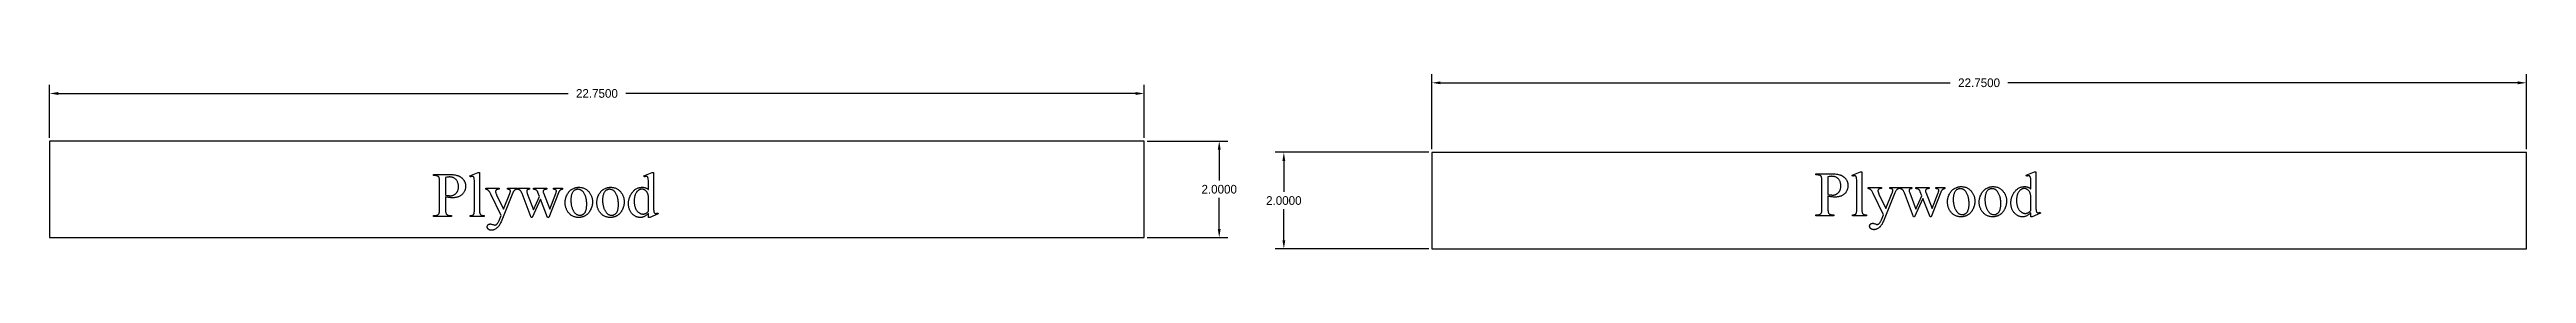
# Model space of a CAD drawing. Extents: x -4 to 200, y -54 to 66.
# Drawn here: x 74.1 to 125.6, y 58.1 to 61.8 of the extents above; entities that cross this region are included whole.
import ezdxf

# ---------------------------------------------------------------- set-up
doc = ezdxf.new("R2010")
doc.units = 0
doc.header["$MEASUREMENT"] = 0
doc.layers.get('Defpoints').update_dxf_attribs({"linetype": 'CONTINUOUS'})
doc.layers.add('Dimentions', color=7, linetype='CONTINUOUS')
doc.layers.add('LAYER_1', color=3, linetype='CONTINUOUS')
doc.dimstyles.get("Standard").update_dxf_attribs({"dimtxt": 0.18, "dimasz": 0.18, "dimexe": 0.18, "dimexo": 0.0625, "dimgap": 0.09, "dimtad": 0, "dimtih": 1, "dimtoh": 1, "dimdec": 4, "dimzin": 0, "dimdsep": 46, "dimtxsty": 'Standard', "dimcen": 0.09, "dimadec": 0, "dimazin": 0, "dimtfac": 1, "dimtdec": 4, "dimtofl": 0, "dimtmove": 0, "dimatfit": 3, "dimfxl": 1, "dimtolj": 1, "dimtzin": 0, "dimarcsym": 0})

msp = doc.modelspace()

# ---------------------------------------------------------------- blocks, each defined once
blk = doc.blocks.new('*D269')
at = {"layer": 'Defpoints', "color": 0}
for p in [(102.8, 60.138), (99.727, 58.138), (102.8, 58.138)]:
    blk.add_point(p, dxfattribs=at)
at = {"layer": 'Dimentions', "color": 0, "lineweight": -2}
for p, q in [((102.738, 60.138), (99.547, 60.138)), ((99.727, 59.958), (99.727, 59.318)), ((99.727, 58.318), (99.727, 58.958)), ((102.738, 58.138), (99.547, 58.138))]:
    blk.add_line(p, q, dxfattribs=at)
at = {"layer": 'Dimentions', "color": 0}
for points in [[(99.757, 59.958), (99.697, 59.958), (99.727, 60.138)], [(99.697, 58.318), (99.757, 58.318), (99.727, 58.138)]]:
    blk.add_solid(points, dxfattribs=at)
at = {"layer": 'Dimentions', "color": 0, "insert": (99.727, 59.138), "char_height": 0.18, "attachment_point": 5}
blk.add_mtext('\\A1;2.0000', dxfattribs=at)
blk = doc.blocks.new('*D270')
at = {"layer": 'Defpoints', "color": 0}
for p in [(125.55, 61.578), (102.8, 60.138), (125.55, 60.138)]:
    blk.add_point(p, dxfattribs=at)
at = {"layer": 'Dimentions', "color": 0, "lineweight": -2}
for p, q in [((102.8, 60.2), (102.8, 61.758)), ((102.98, 61.578), (113.575, 61.578)), ((125.37, 61.578), (114.775, 61.578)), ((125.55, 60.2), (125.55, 61.758))]:
    blk.add_line(p, q, dxfattribs=at)
at = {"layer": 'Dimentions', "color": 0}
for points in [[(102.98, 61.608), (102.98, 61.548), (102.8, 61.578)], [(125.37, 61.548), (125.37, 61.608), (125.55, 61.578)]]:
    blk.add_solid(points, dxfattribs=at)
at = {"layer": 'Dimentions', "color": 0, "insert": (114.175, 61.578), "char_height": 0.18, "attachment_point": 5}
blk.add_mtext('\\A1;22.7500', dxfattribs=at)
blk = doc.blocks.new('*D271')
at = {"layer": 'Defpoints', "color": 0}
for p in [(96.827, 60.372), (96.827, 58.372), (98.384, 58.372)]:
    blk.add_point(p, dxfattribs=at)
at = {"layer": 'Dimentions', "color": 0, "lineweight": -2}
for p, q in [((96.889, 60.372), (98.564, 60.372)), ((98.384, 60.192), (98.384, 59.552)), ((98.384, 58.552), (98.384, 59.192)), ((96.889, 58.372), (98.564, 58.372))]:
    blk.add_line(p, q, dxfattribs=at)
at = {"layer": 'Dimentions', "color": 0}
for points in [[(98.414, 60.192), (98.354, 60.192), (98.384, 60.372)], [(98.354, 58.552), (98.414, 58.552), (98.384, 58.372)]]:
    blk.add_solid(points, dxfattribs=at)
at = {"layer": 'Dimentions', "color": 0, "insert": (98.384, 59.372), "char_height": 0.18, "attachment_point": 5}
blk.add_mtext('\\A1;2.0000', dxfattribs=at)
blk = doc.blocks.new('*D272')
at = {"layer": 'Defpoints', "color": 0}
for p in [(96.827, 61.357), (74.077, 60.372), (96.827, 60.372)]:
    blk.add_point(p, dxfattribs=at)
at = {"layer": 'Dimentions', "color": 0, "lineweight": -2}
for p, q in [((74.077, 60.435), (74.077, 61.537)), ((74.257, 61.357), (84.852, 61.357)), ((96.647, 61.357), (86.052, 61.357)), ((96.827, 60.435), (96.827, 61.537))]:
    blk.add_line(p, q, dxfattribs=at)
at = {"layer": 'Dimentions', "color": 0}
for points in [[(74.257, 61.387), (74.257, 61.327), (74.077, 61.357)], [(96.647, 61.327), (96.647, 61.387), (96.827, 61.357)]]:
    blk.add_solid(points, dxfattribs=at)
at = {"layer": 'Dimentions', "color": 0, "insert": (85.452, 61.357), "char_height": 0.18, "attachment_point": 5}
blk.add_mtext('\\A1;22.7500', dxfattribs=at)

# ---------------------------------------------------------------- dimensions: what is measured, and where the dimension line sits
at = {"layer": 'Dimentions'}
for base, p1, p2, picture, middle in [((96.82673, 61.35686), (74.07673, 60.37219), (96.82673, 60.37219), '*D272', (85.45173, 61.35686)), ((125.55004, 61.578), (102.80004, 60.13755), (125.55004, 60.13755), '*D270', (114.17504, 61.578))]:
    dim = msp.add_linear_dim(base=base, p1=p1, p2=p2, dimstyle='Standard', override={"dimtmove": 2}, dxfattribs=at)
    dim.commit()
    dim.dimension.update_dxf_attribs({"geometry": picture, "text_midpoint": middle})
for base, p1, p2, picture, middle in [((98.38408, 58.37219), (96.82673, 60.37219), (96.82673, 58.37219), '*D271', (98.38408, 59.37219)), ((99.7269, 58.13755), (102.80004, 60.13755), (102.80004, 58.13755), '*D269', (99.7269, 59.13755))]:
    dim = msp.add_linear_dim(base=base, p1=p1, p2=p2, angle=90, dimstyle='Standard', override={"dimtmove": 2}, dxfattribs=at)
    dim.commit()
    dim.dimension.update_dxf_attribs({"geometry": picture, "text_midpoint": middle})

# ---------------------------------------------------------------- linework, layer by layer
at = {"layer": 'LAYER_1'}
for points in [[(74.07673, 58.37219), (96.82673, 58.37219), (96.82673, 60.37219), (74.07673, 60.37219)], [(83.01246, 59.72177), (83.01246, 58.93958), (83.01296, 58.91423), (83.01359, 58.90331), (83.01447, 58.89355), (83.0156, 58.88496), (83.01699, 58.87754), (83.01862, 58.87128), (83.02051, 58.86619), (83.02266, 58.86182), (83.02507, 58.85772), (83.02777, 58.85389), (83.03073, 58.85034), (83.03396, 58.84705), (83.03747, 58.84404), (83.04124, 58.8413), (83.04529, 58.83883), (83.04993, 58.83664), (83.05547, 58.83475), (83.06192, 58.83314), (83.06927, 58.83183), (83.07753, 58.83081), (83.0867, 58.83008), (83.09677, 58.82964), (83.10774, 58.8295), (83.10774, 58.80632), (82.81868, 58.80632), (82.81868, 58.8295), (82.83735, 58.83002), (82.84548, 58.83067), (82.8528, 58.83159), (82.85932, 58.83277), (82.86504, 58.8342), (82.86994, 58.8359), (82.87405, 58.83787), (82.87765, 58.84013), (82.88105, 58.84273), (82.88425, 58.84568), (82.88725, 58.84897), (82.89004, 58.8526), (82.89264, 58.85658), (82.89503, 58.86089), (82.89722, 58.86555), (82.89919, 58.87093), (82.90089, 58.87742), (82.90232, 58.88501), (82.9035, 58.89371), (82.90442, 58.90352), (82.90507, 58.91444), (82.90559, 58.93958), (82.90559, 59.4752), (82.90531, 59.52029), (82.90447, 59.55576), (82.90306, 59.58161), (82.90214, 59.59093), (82.90109, 59.59784), (82.89849, 59.60837), (82.89694, 59.61295), (82.89521, 59.61708), (82.89332, 59.62075), (82.89125, 59.62398), (82.88901, 59.62675), (82.8866, 59.62907), (82.88402, 59.63103), (82.88127, 59.63273), (82.87835, 59.63417), (82.87526, 59.63534), (82.86856, 59.63691), (82.86117, 59.63744), (82.85685, 59.63728), (82.85224, 59.63679), (82.84218, 59.63486), (82.831, 59.63164), (82.81868, 59.62714), (82.80774, 59.64967), (82.98349, 59.72177)], [(86.52233, 58.87263), (86.51158, 58.86176), (86.50089, 58.85169), (86.49025, 58.84241), (86.47968, 58.83392), (86.46917, 58.82623), (86.45872, 58.81934), (86.44833, 58.81324), (86.438, 58.80793), (86.4276, 58.80333), (86.41699, 58.79934), (86.40619, 58.79597), (86.39519, 58.7932), (86.38398, 58.79106), (86.37257, 58.78952), (86.36097, 58.7886), (86.34916, 58.7883), (86.33718, 58.78861), (86.3254, 58.78956), (86.3138, 58.79114), (86.3024, 58.79334), (86.29119, 58.79619), (86.28017, 58.79966), (86.26934, 58.80376), (86.25871, 58.80849), (86.24826, 58.81386), (86.238, 58.81986), (86.22794, 58.82648), (86.21807, 58.83374), (86.20839, 58.84163), (86.19889, 58.85015), (86.1896, 58.85931), (86.18049, 58.86909), (86.17176, 58.87937), (86.16359, 58.89001), (86.15598, 58.90101), (86.14894, 58.91236), (86.14246, 58.92408), (86.13655, 58.93616), (86.1312, 58.94859), (86.12641, 58.96139), (86.12218, 58.97455), (86.11852, 58.98806), (86.11543, 59.00194), (86.11289, 59.01617), (86.11092, 59.03077), (86.10951, 59.04572), (86.10867, 59.06103), (86.10838, 59.07671), (86.1087, 59.09248), (86.10963, 59.10808), (86.11119, 59.12351), (86.11337, 59.13877), (86.11618, 59.15387), (86.11961, 59.16879), (86.12366, 59.18355), (86.12834, 59.19814), (86.13364, 59.21256), (86.13957, 59.22681), (86.14612, 59.2409), (86.15329, 59.25481), (86.16108, 59.26856), (86.1695, 59.28214), (86.17855, 59.29555), (86.18821, 59.30879), (86.19837, 59.32153), (86.20888, 59.33346), (86.21975, 59.34456), (86.23098, 59.35484), (86.24257, 59.3643), (86.25451, 59.37293), (86.26681, 59.38074), (86.27947, 59.38773), (86.29248, 59.3939), (86.30585, 59.39924), (86.31958, 59.40377), (86.33367, 59.40747), (86.34811, 59.41035), (86.36291, 59.4124), (86.37806, 59.41364), (86.39358, 59.41405), (86.40321, 59.41385), (86.41263, 59.41327), (86.42184, 59.4123), (86.43084, 59.41095), (86.43962, 59.40921), (86.4482, 59.40708), (86.45656, 59.40456), (86.46471, 59.40165), (86.47266, 59.39836), (86.48039, 59.39468), (86.48791, 59.39062), (86.49521, 59.38616), (86.50231, 59.38132), (86.5092, 59.37609), (86.51587, 59.37048), (86.52233, 59.36448), (86.52233, 59.47327), (86.52203, 59.51894), (86.52113, 59.55487), (86.51962, 59.58107), (86.51864, 59.59051), (86.5175, 59.59752), (86.51475, 59.60819), (86.51311, 59.61282), (86.51131, 59.617), (86.50933, 59.62071), (86.50718, 59.62396), (86.50486, 59.62674), (86.50238, 59.62907), (86.49972, 59.63103), (86.4969, 59.63273), (86.49393, 59.63417), (86.49079, 59.63534), (86.48403, 59.63691), (86.47662, 59.63744), (86.46757, 59.63679), (86.45715, 59.63486), (86.44536, 59.63164), (86.4322, 59.62714), (86.42383, 59.64967), (86.59959, 59.72177), (86.62856, 59.72177), (86.62856, 59.04001), (86.62886, 58.99324), (86.62976, 58.95656), (86.63127, 58.92999), (86.63225, 58.92049), (86.63338, 58.91351), (86.63616, 58.90295), (86.63782, 58.89832), (86.63966, 58.89412), (86.64168, 58.89035), (86.64389, 58.88701), (86.64627, 58.88411), (86.64883, 58.88164), (86.65437, 58.8777), (86.6573, 58.87615), (86.66034, 58.87488), (86.6635, 58.8739), (86.66676, 58.87319), (86.67362, 58.87263), (86.67815, 58.8728), (86.68304, 58.87331), (86.6939, 58.87537), (86.70621, 58.87879), (86.71997, 58.88357), (86.72705, 58.86104), (86.55195, 58.7883), (86.52233, 58.7883)], [(102.80004, 58.13755), (125.55004, 58.13755), (125.55004, 60.13755), (102.80004, 60.13755)], [(111.73977, 59.7354), (111.73977, 58.95321), (111.74028, 58.92786), (111.74091, 58.91694), (111.74179, 58.90718), (111.74292, 58.89859), (111.7443, 58.89117), (111.74594, 58.88491), (111.74782, 58.87982), (111.74997, 58.87545), (111.75239, 58.87135), (111.75508, 58.86752), (111.75804, 58.86397), (111.76128, 58.86068), (111.76478, 58.85767), (111.76856, 58.85493), (111.77261, 58.85246), (111.77724, 58.85027), (111.78279, 58.84838), (111.78923, 58.84677), (111.79659, 58.84546), (111.80485, 58.84444), (111.81401, 58.84371), (111.82408, 58.84327), (111.83505, 58.84313), (111.83505, 58.81995), (111.546, 58.81995), (111.546, 58.84313), (111.56467, 58.84365), (111.57279, 58.8443), (111.58012, 58.84522), (111.58664, 58.84639), (111.59235, 58.84783), (111.59726, 58.84953), (111.60136, 58.85149), (111.60496, 58.85376), (111.60836, 58.85636), (111.61156, 58.85931), (111.61456, 58.8626), (111.61736, 58.86623), (111.61995, 58.8702), (111.62235, 58.87452), (111.62454, 58.87918), (111.6265, 58.88456), (111.6282, 58.89105), (111.62964, 58.89864), (111.63082, 58.90734), (111.63173, 58.91715), (111.63238, 58.92806), (111.63291, 58.95321), (111.63291, 59.48883), (111.63263, 59.53392), (111.63178, 59.56939), (111.63037, 59.59524), (111.62946, 59.60456), (111.6284, 59.61147), (111.62581, 59.622), (111.62425, 59.62658), (111.62253, 59.63071), (111.62063, 59.63438), (111.61856, 59.63761), (111.61633, 59.64038), (111.61392, 59.6427), (111.61134, 59.64466), (111.60858, 59.64636), (111.60566, 59.6478), (111.60257, 59.64897), (111.59587, 59.65054), (111.58849, 59.65107), (111.58416, 59.6509), (111.57955, 59.65042), (111.5695, 59.64849), (111.55831, 59.64527), (111.546, 59.64077), (111.53505, 59.6633), (111.7108, 59.7354)], [(115.24965, 58.88626), (115.23889, 58.87539), (115.2282, 58.86532), (115.21757, 58.85604), (115.207, 58.84755), (115.19648, 58.83986), (115.18603, 58.83297), (115.17564, 58.82687), (115.16531, 58.82156), (115.15491, 58.81696), (115.14431, 58.81297), (115.1335, 58.80959), (115.1225, 58.80683), (115.11129, 58.80469), (115.09989, 58.80315), (115.08828, 58.80223), (115.07647, 58.80192), (115.06449, 58.80224), (115.05271, 58.80319), (115.04112, 58.80476), (115.02972, 58.80697), (115.0185, 58.80981), (115.00748, 58.81329), (114.99666, 58.81739), (114.98602, 58.82212), (114.97557, 58.82749), (114.96532, 58.83348), (114.95525, 58.84011), (114.94538, 58.84737), (114.9357, 58.85526), (114.92621, 58.86378), (114.91691, 58.87293), (114.9078, 58.88272), (114.89907, 58.893), (114.8909, 58.90364), (114.8833, 58.91463), (114.87626, 58.92599), (114.86978, 58.93771), (114.86386, 58.94979), (114.85851, 58.96222), (114.85372, 58.97502), (114.8495, 58.98818), (114.84584, 59.00169), (114.84274, 59.01557), (114.8402, 59.0298), (114.83823, 59.0444), (114.83682, 59.05935), (114.83598, 59.07466), (114.8357, 59.09034), (114.83601, 59.1061), (114.83694, 59.12171), (114.8385, 59.13714), (114.84069, 59.1524), (114.84349, 59.1675), (114.84692, 59.18242), (114.85098, 59.19718), (114.85565, 59.21177), (114.86096, 59.22619), (114.86688, 59.24044), (114.87343, 59.25453), (114.8806, 59.26844), (114.8884, 59.28219), (114.89682, 59.29577), (114.90586, 59.30918), (114.91553, 59.32242), (114.92568, 59.33516), (114.9362, 59.34709), (114.94707, 59.35819), (114.9583, 59.36847), (114.96988, 59.37792), (114.98182, 59.38656), (114.99412, 59.39437), (115.00678, 59.40136), (115.01979, 59.40753), (115.03317, 59.41287), (115.04689, 59.4174), (115.06098, 59.4211), (115.07542, 59.42397), (115.09022, 59.42603), (115.10538, 59.42726), (115.12089, 59.42768), (115.13052, 59.42748), (115.13994, 59.4269), (115.14915, 59.42593), (115.15815, 59.42458), (115.16694, 59.42283), (115.17551, 59.4207), (115.18387, 59.41819), (115.19203, 59.41528), (115.19997, 59.41199), (115.2077, 59.40831), (115.21522, 59.40425), (115.22253, 59.39979), (115.22962, 59.39495), (115.23651, 59.38972), (115.24318, 59.38411), (115.24965, 59.3781), (115.24965, 59.4869), (115.24934, 59.53257), (115.24844, 59.5685), (115.24693, 59.59469), (115.24595, 59.60414), (115.24482, 59.61115), (115.24206, 59.62181), (115.24043, 59.62645), (115.23862, 59.63063), (115.23664, 59.63434), (115.2345, 59.63759), (115.23218, 59.64037), (115.22969, 59.6427), (115.22703, 59.64466), (115.22422, 59.64636), (115.22124, 59.6478), (115.2181, 59.64897), (115.21134, 59.65054), (115.20394, 59.65107), (115.19488, 59.65042), (115.18446, 59.64849), (115.17267, 59.64527), (115.15952, 59.64077), (115.15115, 59.6633), (115.3269, 59.7354), (115.35587, 59.7354), (115.35587, 59.05364), (115.35617, 59.00687), (115.35708, 58.97019), (115.35858, 58.94362), (115.35957, 58.93411), (115.3607, 58.92714), (115.36347, 58.91658), (115.36513, 58.91194), (115.36697, 58.90774), (115.369, 58.90398), (115.3712, 58.90064), (115.37358, 58.89774), (115.37615, 58.89527), (115.38168, 58.89133), (115.38461, 58.88978), (115.38766, 58.88851), (115.39081, 58.88753), (115.39407, 58.88682), (115.40093, 58.88626), (115.40546, 58.88643), (115.41035, 58.88694), (115.42121, 58.88899), (115.43352, 58.89241), (115.44729, 58.8972), (115.45437, 58.87467), (115.27926, 58.80192), (115.24965, 58.80192)], [(82.30559, 59.21512), (82.30559, 58.96083), (82.30588, 58.9412), (82.30672, 58.92353), (82.30813, 58.90781), (82.3101, 58.89404), (82.31264, 58.88222), (82.31573, 58.87235), (82.31749, 58.86815), (82.3194, 58.86443), (82.32144, 58.86121), (82.32362, 58.85847), (82.33013, 58.85183), (82.33742, 58.84607), (82.3455, 58.84121), (82.35436, 58.83722), (82.36401, 58.83412), (82.37444, 58.83191), (82.38565, 58.83058), (82.39765, 58.83014), (82.43113, 58.83014), (82.43113, 58.80632), (82.0571, 58.80632), (82.0571, 58.83014), (82.08993, 58.83014), (82.10328, 58.8307), (82.10958, 58.83141), (82.11564, 58.83239), (82.12145, 58.83366), (82.12702, 58.83521), (82.13234, 58.83704), (82.13741, 58.83915), (82.14223, 58.84155), (82.14681, 58.84422), (82.15115, 58.84718), (82.15523, 58.85042), (82.15907, 58.85394), (82.16267, 58.85774), (82.16601, 58.86183), (82.16911, 58.86619), (82.17213, 58.87204), (82.17475, 58.87959), (82.17696, 58.88886), (82.17877, 58.89983), (82.18018, 58.91251), (82.18118, 58.92691), (82.18179, 58.94301), (82.18199, 58.96083), (82.18199, 59.52478), (82.18172, 59.5444), (82.1809, 59.56207), (82.17954, 59.5778), (82.17764, 59.59157), (82.1752, 59.60339), (82.17221, 59.61325), (82.17051, 59.61746), (82.16868, 59.62117), (82.16671, 59.6244), (82.16461, 59.62714), (82.15795, 59.63378), (82.15052, 59.63953), (82.14234, 59.6444), (82.13338, 59.64838), (82.12367, 59.65148), (82.11319, 59.65369), (82.10194, 59.65502), (82.08993, 59.65546), (82.0571, 59.65546), (82.0571, 59.67928), (82.37705, 59.67928), (82.40557, 59.67891), (82.43254, 59.67777), (82.45796, 59.67589), (82.48183, 59.67325), (82.50415, 59.66985), (82.52492, 59.6657), (82.54414, 59.6608), (82.56182, 59.65514), (82.57018, 59.65199), (82.57838, 59.64859), (82.58642, 59.64492), (82.59429, 59.641), (82.60199, 59.63681), (82.60953, 59.63237), (82.6169, 59.62767), (82.6241, 59.62271), (82.63114, 59.61749), (82.63801, 59.61201), (82.64472, 59.60628), (82.65126, 59.60028), (82.65764, 59.59402), (82.66385, 59.58751), (82.67577, 59.5737), (82.68138, 59.56646), (82.68663, 59.55905), (82.69152, 59.55147), (82.69604, 59.54373), (82.70021, 59.53582), (82.70401, 59.52774), (82.70745, 59.5195), (82.71053, 59.5111), (82.71325, 59.50252), (82.7156, 59.49378), (82.71759, 59.48488), (82.71922, 59.47581), (82.72049, 59.46657), (82.72139, 59.45717), (82.72194, 59.4476), (82.72212, 59.43787), (82.72184, 59.42466), (82.72102, 59.41177), (82.71964, 59.39919), (82.71771, 59.38693), (82.71523, 59.37497), (82.7122, 59.36333), (82.70862, 59.352), (82.70449, 59.34098), (82.69981, 59.33027), (82.69458, 59.31987), (82.6888, 59.30979), (82.68247, 59.30002), (82.67558, 59.29056), (82.66815, 59.28141), (82.66016, 59.27257), (82.65162, 59.26405), (82.64258, 59.25594), (82.63309, 59.24835), (82.62314, 59.24129), (82.61274, 59.23475), (82.60188, 59.22874), (82.59056, 59.22325), (82.57879, 59.21828), (82.56657, 59.21383), (82.55388, 59.20991), (82.54075, 59.20651), (82.52716, 59.20363), (82.51311, 59.20128), (82.49861, 59.19945), (82.48365, 59.19814), (82.46824, 59.19735), (82.45238, 59.19709), (82.43628, 59.19738), (82.41954, 59.19822), (82.40216, 59.19963), (82.38413, 59.2016), (82.36547, 59.20413), (82.34615, 59.20723), (82.32619, 59.21089)], [(82.30559, 59.25181), (82.33778, 59.24618), (82.36611, 59.24216), (82.37882, 59.24075), (82.39057, 59.23974), (82.40136, 59.23914), (82.41117, 59.23894), (82.41947, 59.23914), (82.42762, 59.23975), (82.43564, 59.24076), (82.4435, 59.24218), (82.45123, 59.244), (82.45881, 59.24623), (82.46625, 59.24886), (82.47354, 59.25189), (82.48069, 59.25534), (82.4877, 59.25918), (82.49456, 59.26343), (82.50128, 59.26809), (82.50786, 59.27315), (82.51429, 59.27862), (82.52058, 59.28449), (82.52673, 59.29076), (82.53262, 59.29736), (82.53812, 59.3042), (82.54325, 59.31127), (82.548, 59.31859), (82.55236, 59.32614), (82.55635, 59.33393), (82.55996, 59.34196), (82.56319, 59.35023), (82.56603, 59.35874), (82.5685, 59.36749), (82.57059, 59.37647), (82.5723, 59.3857), (82.57363, 59.39516), (82.57458, 59.40487), (82.57515, 59.41481), (82.57534, 59.42499), (82.57497, 59.43903), (82.57389, 59.45281), (82.57208, 59.46635), (82.56954, 59.47963), (82.56628, 59.49266), (82.5623, 59.50544), (82.55759, 59.51797), (82.55216, 59.53025), (82.54606, 59.54202), (82.53937, 59.55302), (82.53206, 59.56326), (82.52416, 59.57274), (82.51565, 59.58145), (82.50653, 59.58939), (82.49682, 59.59658), (82.4865, 59.60299), (82.47569, 59.60865), (82.46453, 59.61356), (82.453, 59.61771), (82.44111, 59.6211), (82.42886, 59.62374), (82.41624, 59.62563), (82.40327, 59.62676), (82.38993, 59.62714), (82.38143, 59.62695), (82.37235, 59.62637), (82.36268, 59.62542), (82.35243, 59.62408), (82.33018, 59.62026), (82.30559, 59.6149)], [(83.1425, 59.39602), (83.4174, 59.39602), (83.4174, 59.3722), (83.40388, 59.3722), (83.39686, 59.372), (83.3903, 59.37142), (83.38419, 59.37044), (83.37853, 59.36906), (83.37332, 59.3673), (83.36857, 59.36514), (83.36427, 59.36259), (83.36042, 59.35965), (83.35703, 59.35641), (83.35409, 59.35299), (83.3516, 59.34937), (83.34956, 59.34556), (83.34797, 59.34157), (83.34684, 59.33738), (83.34616, 59.333), (83.34594, 59.32842), (83.34627, 59.32185), (83.34727, 59.31466), (83.34892, 59.30688), (83.35125, 59.29849), (83.35424, 59.2895), (83.35789, 59.2799), (83.3622, 59.2697), (83.36718, 59.2589), (83.51074, 58.96147), (83.64272, 59.28722), (83.64528, 59.29381), (83.64751, 59.30038), (83.64939, 59.30693), (83.65093, 59.31346), (83.65212, 59.31996), (83.65298, 59.32645), (83.65349, 59.33292), (83.65366, 59.33937), (83.65338, 59.3448), (83.65254, 59.34951), (83.65113, 59.35349), (83.64916, 59.35675), (83.64622, 59.36011), (83.64256, 59.36311), (83.63817, 59.36574), (83.63306, 59.36802), (83.62654, 59.36985), (83.61793, 59.37115), (83.60723, 59.37194), (83.59444, 59.3722), (83.59444, 59.39602), (83.78628, 59.39602), (83.78628, 59.3722), (83.77505, 59.37059), (83.7652, 59.36834), (83.75671, 59.36544), (83.74959, 59.3619), (83.74299, 59.35719), (83.73607, 59.3508), (83.72882, 59.34271), (83.72126, 59.33293), (83.71772, 59.32645), (83.71289, 59.31603), (83.70677, 59.30167), (83.69937, 59.28336), (83.45924, 58.69495), (83.45021, 58.6742), (83.44051, 58.65475), (83.43541, 58.64552), (83.43014, 58.63662), (83.4247, 58.62804), (83.41909, 58.61979), (83.41331, 58.61186), (83.40736, 58.60427), (83.40125, 58.597), (83.39497, 58.59005), (83.38851, 58.58344), (83.38189, 58.57715), (83.3751, 58.57118), (83.36815, 58.56555), (83.35413, 58.55529), (83.34024, 58.5464), (83.32649, 58.53887), (83.31286, 58.53272), (83.3061, 58.53015), (83.29937, 58.52793), (83.29267, 58.52605), (83.28601, 58.52451), (83.27937, 58.52331), (83.27277, 58.52246), (83.26621, 58.52194), (83.25967, 58.52177), (83.25039, 58.52211), (83.24152, 58.52314), (83.23309, 58.52485), (83.22507, 58.52724), (83.21747, 58.53032), (83.2103, 58.53408), (83.20355, 58.53853), (83.19722, 58.54366), (83.19149, 58.54923), (83.18652, 58.55501), (83.18232, 58.56098), (83.17888, 58.56716), (83.1762, 58.57354), (83.17429, 58.58011), (83.17314, 58.58689), (83.17276, 58.59387), (83.17304, 58.60047), (83.17387, 58.60673), (83.17525, 58.61266), (83.17719, 58.61826), (83.17968, 58.62352), (83.18272, 58.62846), (83.18632, 58.63306), (83.19047, 58.63733), (83.1951, 58.64118), (83.20014, 58.64451), (83.2056, 58.64733), (83.21147, 58.64964), (83.21775, 58.65144), (83.22444, 58.65272), (83.23155, 58.65349), (83.23907, 58.65375), (83.24462, 58.65352), (83.25066, 58.65286), (83.25718, 58.65175), (83.26418, 58.6502), (83.27963, 58.64578), (83.29701, 58.63958), (83.30868, 58.63536), (83.31793, 58.63234), (83.32477, 58.63053), (83.3292, 58.62993), (83.33408, 58.63024), (83.33908, 58.63117), (83.34418, 58.63273), (83.3494, 58.63492), (83.35472, 58.63772), (83.36016, 58.64115), (83.36571, 58.64521), (83.37137, 58.64988), (83.37709, 58.65546), (83.38281, 58.6622), (83.38855, 58.6701), (83.3943, 58.67917), (83.40006, 58.68942), (83.40583, 58.70082), (83.41161, 58.7134), (83.4174, 58.72714), (83.45924, 58.8295), (83.24744, 59.27435), (83.24189, 59.28493), (83.23489, 59.29672), (83.22644, 59.30971), (83.21654, 59.32392), (83.20885, 59.33426), (83.20189, 59.34275), (83.19566, 59.34939), (83.19014, 59.35417), (83.18616, 59.35671), (83.18161, 59.35916), (83.17083, 59.36383), (83.15779, 59.36818), (83.1425, 59.3722)], [(83.80238, 59.39602), (84.04959, 59.39602), (84.04959, 59.3722), (84.04142, 59.37145), (84.03399, 59.37047), (84.0273, 59.36927), (84.02134, 59.36786), (84.01611, 59.36622), (84.01162, 59.36435), (84.00787, 59.36227), (84.00484, 59.35997), (84.00235, 59.35742), (84.0002, 59.35462), (83.99837, 59.35155), (83.99688, 59.34822), (83.99571, 59.34463), (83.99488, 59.34078), (83.99439, 59.33666), (83.99422, 59.33229), (83.99439, 59.32717), (83.9949, 59.32178), (83.99696, 59.31024), (84.00038, 59.29764), (84.00516, 59.284), (84.13135, 58.94473), (84.25817, 59.22091), (84.22469, 59.30782), (84.22068, 59.31711), (84.21636, 59.32565), (84.21175, 59.33344), (84.20683, 59.34049), (84.20161, 59.3468), (84.19608, 59.35236), (84.19026, 59.35718), (84.18413, 59.36126), (84.18021, 59.3634), (84.17552, 59.36532), (84.17007, 59.36702), (84.16386, 59.3685), (84.15687, 59.36976), (84.14913, 59.37079), (84.13135, 59.3722), (84.13135, 59.39602), (84.41203, 59.39602), (84.41203, 59.3722), (84.40087, 59.37152), (84.39055, 59.37043), (84.38107, 59.36894), (84.37244, 59.36705), (84.36465, 59.36476), (84.35771, 59.36206), (84.35162, 59.35896), (84.34637, 59.35546), (84.34335, 59.3527), (84.34073, 59.34955), (84.33852, 59.34602), (84.33671, 59.3421), (84.3353, 59.33781), (84.3343, 59.33313), (84.33369, 59.32807), (84.33349, 59.32263), (84.33381, 59.31615), (84.33478, 59.30959), (84.33639, 59.30295), (84.33864, 59.29624), (84.47255, 58.95761), (84.5968, 59.284), (84.60243, 59.3005), (84.60645, 59.31523), (84.60786, 59.32193), (84.60887, 59.32818), (84.60947, 59.334), (84.60967, 59.33937), (84.60948, 59.34239), (84.60889, 59.34532), (84.60791, 59.34818), (84.60653, 59.35096), (84.60477, 59.35365), (84.60261, 59.35627), (84.60006, 59.3588), (84.59712, 59.36126), (84.5936, 59.36354), (84.58933, 59.36556), (84.58431, 59.36732), (84.57853, 59.36882), (84.572, 59.37006), (84.56471, 59.37103), (84.55667, 59.37175), (84.54787, 59.3722), (84.54787, 59.39602), (84.73392, 59.39602), (84.73392, 59.3722), (84.72703, 59.37092), (84.72038, 59.36918), (84.71396, 59.36698), (84.70777, 59.36431), (84.70181, 59.36119), (84.69608, 59.3576), (84.69058, 59.35354), (84.68532, 59.34902), (84.68028, 59.34405), (84.67548, 59.3386), (84.67091, 59.3327), (84.66657, 59.32633), (84.66246, 59.3195), (84.65858, 59.31221), (84.65493, 59.30445), (84.65152, 59.29624), (84.45452, 58.7883), (84.42813, 58.7883), (84.2807, 59.1649), (84.10881, 58.7883), (84.08499, 58.7883), (83.89572, 59.284), (83.89107, 59.29527), (83.88643, 59.30559), (83.88181, 59.31495), (83.87721, 59.32335), (83.87264, 59.3308), (83.86808, 59.3373), (83.86354, 59.34283), (83.85903, 59.34742), (83.8542, 59.35139), (83.84873, 59.35512), (83.84261, 59.3586), (83.83585, 59.36182), (83.82845, 59.36479), (83.8204, 59.36751), (83.81171, 59.36998), (83.80238, 59.3722)], [(85.07577, 59.4134), (85.0923, 59.41301), (85.10842, 59.41181), (85.12412, 59.40983), (85.13942, 59.40705), (85.1543, 59.40347), (85.16877, 59.3991), (85.18283, 59.39393), (85.19647, 59.38797), (85.20971, 59.38122), (85.22253, 59.37367), (85.23493, 59.36533), (85.24693, 59.35619), (85.25851, 59.34625), (85.26968, 59.33553), (85.28044, 59.324), (85.29079, 59.31169), (85.29913, 59.30072), (85.30693, 59.28956), (85.3142, 59.27819), (85.32092, 59.26662), (85.32711, 59.25485), (85.33276, 59.24288), (85.33788, 59.23071), (85.34245, 59.21834), (85.34649, 59.20576), (85.34998, 59.19299), (85.35294, 59.18001), (85.35537, 59.16684), (85.35725, 59.15346), (85.35859, 59.13988), (85.3594, 59.1261), (85.35967, 59.11211), (85.35908, 59.09229), (85.3573, 59.0724), (85.35433, 59.05245), (85.35018, 59.03245), (85.34483, 59.01238), (85.33831, 58.99225), (85.33059, 58.97206), (85.32169, 58.95181), (85.31683, 58.94183), (85.31175, 58.93216), (85.30644, 58.9228), (85.30091, 58.91375), (85.29515, 58.90501), (85.28917, 58.89659), (85.28297, 58.88848), (85.27654, 58.88068), (85.26989, 58.87319), (85.26302, 58.86601), (85.25592, 58.85915), (85.2486, 58.85259), (85.24105, 58.84635), (85.23328, 58.84042), (85.22529, 58.8348), (85.21707, 58.8295), (85.20869, 58.82451), (85.20018, 58.81984), (85.19156, 58.81549), (85.18281, 58.81147), (85.17395, 58.80777), (85.16497, 58.80439), (85.15588, 58.80133), (85.14666, 58.7986), (85.13733, 58.79618), (85.12788, 58.79409), (85.11831, 58.79232), (85.10862, 58.79087), (85.09881, 58.78974), (85.08889, 58.78894), (85.07885, 58.78846), (85.06868, 58.7883), (85.05224, 58.78871), (85.03622, 58.78995), (85.02063, 58.79203), (85.00547, 58.79493), (84.99074, 58.79867), (84.97643, 58.80323), (84.96255, 58.80863), (84.9491, 58.81485), (84.93608, 58.8219), (84.92348, 58.82979), (84.91131, 58.8385), (84.89957, 58.84805), (84.88826, 58.85842), (84.87737, 58.86962), (84.86691, 58.88166), (84.85688, 58.89452), (84.84885, 58.90579), (84.84134, 58.91723), (84.83435, 58.92884), (84.82787, 58.94063), (84.82191, 58.95258), (84.81647, 58.96471), (84.81155, 58.97701), (84.80715, 58.98948), (84.80326, 59.00211), (84.7999, 59.01492), (84.79705, 59.02791), (84.79472, 59.04106), (84.7929, 59.05438), (84.79161, 59.06788), (84.79083, 59.08154), (84.79057, 59.09538), (84.79073, 59.10551), (84.7912, 59.11564), (84.79199, 59.12576), (84.79309, 59.13587), (84.7945, 59.14598), (84.79623, 59.15608), (84.79827, 59.16617), (84.80063, 59.17625), (84.8033, 59.18633), (84.80629, 59.19639), (84.81321, 59.21651), (84.82138, 59.23659), (84.83081, 59.25664), (84.83594, 59.2665), (84.84126, 59.27603), (84.84679, 59.28523), (84.85252, 59.2941), (84.85844, 59.30265), (84.86456, 59.31087), (84.87088, 59.31876), (84.8774, 59.32633), (84.88412, 59.33357), (84.89104, 59.34048), (84.89815, 59.34707), (84.90547, 59.35333), (84.91298, 59.35926), (84.92069, 59.36487), (84.9286, 59.37015), (84.93671, 59.3751), (84.95325, 59.38408), (84.97003, 59.39186), (84.97851, 59.3953), (84.98705, 59.39844), (84.99565, 59.40128), (85.00431, 59.40383), (85.01303, 59.40607), (85.02181, 59.40802), (85.03065, 59.40966), (85.03955, 59.41101), (85.04852, 59.41206), (85.05754, 59.4128), (85.06662, 59.41325)], [(85.05581, 59.37156), (85.04727, 59.37124), (85.03873, 59.37029), (85.03017, 59.36871), (85.02161, 59.36649), (85.01303, 59.36364), (85.00445, 59.36015), (84.99585, 59.35603), (84.98725, 59.35128), (84.97884, 59.34573), (84.97085, 59.33923), (84.96327, 59.33177), (84.9561, 59.32335), (84.94935, 59.31398), (84.94301, 59.30366), (84.93708, 59.29238), (84.93156, 59.28014), (84.92658, 59.26697), (84.92227, 59.2529), (84.91861, 59.23792), (84.91563, 59.22204), (84.9133, 59.20525), (84.91164, 59.18756), (84.91065, 59.16896), (84.91032, 59.14945), (84.91051, 59.1335), (84.91111, 59.11782), (84.91211, 59.10242), (84.91351, 59.08729), (84.91531, 59.07244), (84.91751, 59.05787), (84.92011, 59.04357), (84.92311, 59.02955), (84.92651, 59.01581), (84.93031, 59.00234), (84.93451, 58.98915), (84.9391, 58.97624), (84.9441, 58.9636), (84.9495, 58.95124), (84.9553, 58.93916), (84.9615, 58.92735), (84.96802, 58.91605), (84.9748, 58.90547), (84.98183, 58.89563), (84.98912, 58.88651), (84.99666, 58.87812), (85.00445, 58.87047), (85.0125, 58.86354), (85.0208, 58.85734), (85.02936, 58.85187), (85.03817, 58.84713), (85.04723, 58.84312), (85.05655, 58.83984), (85.06613, 58.83729), (85.07595, 58.83546), (85.08603, 58.83437), (85.09637, 58.834), (85.10409, 58.8342), (85.11164, 58.83481), (85.11901, 58.83581), (85.12622, 58.83722), (85.13326, 58.83903), (85.14012, 58.84125), (85.14682, 58.84386), (85.15334, 58.84688), (85.15969, 58.8503), (85.16587, 58.85412), (85.17188, 58.85835), (85.17772, 58.86297), (85.18339, 58.868), (85.18889, 58.87343), (85.19422, 58.87927), (85.19937, 58.88551), (85.20428, 58.89223), (85.20888, 58.89954), (85.21315, 58.90742), (85.21711, 58.91588), (85.22076, 58.92492), (85.22409, 58.93454), (85.2271, 58.94474), (85.22979, 58.95552), (85.23217, 58.96687), (85.23423, 58.9788), (85.23597, 58.99131), (85.23739, 59.0044), (85.2385, 59.01807), (85.2393, 59.03232), (85.23977, 59.04714), (85.23993, 59.06254), (85.23966, 59.08192), (85.23887, 59.10077), (85.23755, 59.1191), (85.2357, 59.1369), (85.23333, 59.15418), (85.23042, 59.17094), (85.22699, 59.18718), (85.22303, 59.20289), (85.21854, 59.21808), (85.21352, 59.23274), (85.20798, 59.24689), (85.20191, 59.26051), (85.1953, 59.2736), (85.18818, 59.28618), (85.18052, 59.29823), (85.17233, 59.30975), (85.16652, 59.31724), (85.16051, 59.32424), (85.15431, 59.33076), (85.14791, 59.33679), (85.14131, 59.34235), (85.13452, 59.34742), (85.12753, 59.352), (85.12035, 59.35611), (85.11297, 59.35973), (85.10539, 59.36287), (85.09762, 59.36552), (85.08965, 59.36769), (85.08148, 59.36938), (85.07312, 59.37059), (85.06456, 59.37132)], [(85.73499, 59.4134), (85.75153, 59.41301), (85.76764, 59.41181), (85.78335, 59.40983), (85.79865, 59.40705), (85.81353, 59.40347), (85.828, 59.3991), (85.84206, 59.39393), (85.8557, 59.38797), (85.86893, 59.38122), (85.88175, 59.37367), (85.89416, 59.36533), (85.90616, 59.35619), (85.91774, 59.34625), (85.92891, 59.33553), (85.93967, 59.324), (85.95001, 59.31169), (85.95836, 59.30072), (85.96616, 59.28956), (85.97342, 59.27819), (85.98015, 59.26662), (85.98634, 59.25485), (85.99199, 59.24288), (85.9971, 59.23071), (86.00168, 59.21834), (86.00571, 59.20576), (86.00921, 59.19299), (86.01217, 59.18001), (86.01459, 59.16684), (86.01648, 59.15346), (86.01782, 59.13988), (86.01863, 59.1261), (86.0189, 59.11211), (86.01831, 59.09229), (86.01652, 59.0724), (86.01356, 59.05245), (86.0094, 59.03245), (86.00406, 59.01238), (85.99753, 58.99225), (85.98982, 58.97206), (85.98092, 58.95181), (85.97606, 58.94183), (85.97097, 58.93216), (85.96567, 58.9228), (85.96013, 58.91375), (85.95438, 58.90501), (85.9484, 58.89659), (85.9422, 58.88848), (85.93577, 58.88068), (85.92912, 58.87319), (85.92225, 58.86601), (85.91515, 58.85915), (85.90783, 58.85259), (85.90028, 58.84635), (85.89251, 58.84042), (85.88452, 58.8348), (85.8763, 58.8295), (85.86791, 58.82451), (85.85941, 58.81984), (85.85078, 58.81549), (85.84204, 58.81147), (85.83318, 58.80777), (85.8242, 58.80439), (85.8151, 58.80133), (85.80589, 58.7986), (85.79656, 58.79618), (85.7871, 58.79409), (85.77753, 58.79232), (85.76785, 58.79087), (85.75804, 58.78974), (85.74812, 58.78894), (85.73807, 58.78846), (85.72791, 58.7883), (85.71147, 58.78871), (85.69545, 58.78995), (85.67986, 58.79203), (85.6647, 58.79493), (85.64997, 58.79867), (85.63566, 58.80323), (85.62178, 58.80863), (85.60833, 58.81485), (85.59531, 58.8219), (85.58271, 58.82979), (85.57054, 58.8385), (85.5588, 58.84805), (85.54749, 58.85842), (85.5366, 58.86962), (85.52614, 58.88166), (85.51611, 58.89452), (85.50808, 58.90579), (85.50057, 58.91723), (85.49357, 58.92884), (85.4871, 58.94063), (85.48114, 58.95258), (85.4757, 58.96471), (85.47078, 58.97701), (85.46638, 58.98948), (85.46249, 59.00211), (85.45912, 59.01492), (85.45628, 59.02791), (85.45394, 59.04106), (85.45213, 59.05438), (85.45084, 59.06788), (85.45006, 59.08154), (85.4498, 59.09538), (85.44996, 59.10551), (85.45043, 59.11564), (85.45121, 59.12576), (85.45231, 59.13587), (85.45373, 59.14598), (85.45546, 59.15608), (85.4575, 59.16617), (85.45986, 59.17625), (85.46253, 59.18633), (85.46552, 59.19639), (85.47243, 59.21651), (85.48061, 59.23659), (85.49004, 59.25664), (85.49516, 59.2665), (85.50049, 59.27603), (85.50602, 59.28523), (85.51174, 59.2941), (85.51767, 59.30265), (85.52379, 59.31087), (85.53011, 59.31876), (85.53663, 59.32633), (85.54335, 59.33357), (85.55026, 59.34048), (85.55738, 59.34707), (85.56469, 59.35333), (85.57221, 59.35926), (85.57992, 59.36487), (85.58783, 59.37015), (85.59594, 59.3751), (85.61247, 59.38408), (85.62925, 59.39186), (85.63773, 59.3953), (85.64627, 59.39844), (85.65487, 59.40128), (85.66353, 59.40383), (85.67226, 59.40607), (85.68104, 59.40802), (85.68988, 59.40966), (85.69878, 59.41101), (85.70774, 59.41206), (85.71677, 59.4128), (85.72585, 59.41325)], [(85.71504, 59.37156), (85.7065, 59.37124), (85.69796, 59.37029), (85.6894, 59.36871), (85.68084, 59.36649), (85.67226, 59.36364), (85.66367, 59.36015), (85.65508, 59.35603), (85.64647, 59.35128), (85.63807, 59.34573), (85.63008, 59.33923), (85.6225, 59.33177), (85.61533, 59.32335), (85.60858, 59.31398), (85.60223, 59.30366), (85.5963, 59.29238), (85.59079, 59.28014), (85.58581, 59.26697), (85.58149, 59.2529), (85.57784, 59.23792), (85.57485, 59.22204), (85.57253, 59.20525), (85.57087, 59.18756), (85.56987, 59.16896), (85.56954, 59.14945), (85.56974, 59.1335), (85.57034, 59.11782), (85.57134, 59.10242), (85.57274, 59.08729), (85.57454, 59.07244), (85.57674, 59.05787), (85.57934, 59.04357), (85.58234, 59.02955), (85.58574, 59.01581), (85.58953, 59.00234), (85.59373, 58.98915), (85.59833, 58.97624), (85.60333, 58.9636), (85.60873, 58.95124), (85.61453, 58.93916), (85.62072, 58.92735), (85.62725, 58.91605), (85.63403, 58.90547), (85.64106, 58.89563), (85.64834, 58.88651), (85.65589, 58.87812), (85.66368, 58.87047), (85.67173, 58.86354), (85.68003, 58.85734), (85.68859, 58.85187), (85.6974, 58.84713), (85.70646, 58.84312), (85.71578, 58.83984), (85.72535, 58.83729), (85.73518, 58.83546), (85.74526, 58.83437), (85.75559, 58.834), (85.76331, 58.8342), (85.77086, 58.83481), (85.77824, 58.83581), (85.78545, 58.83722), (85.79249, 58.83903), (85.79935, 58.84125), (85.80605, 58.84386), (85.81257, 58.84688), (85.81892, 58.8503), (85.8251, 58.85412), (85.83111, 58.85835), (85.83695, 58.86297), (85.84262, 58.868), (85.84812, 58.87343), (85.85344, 58.87927), (85.8586, 58.88551), (85.86351, 58.89223), (85.8681, 58.89954), (85.87238, 58.90742), (85.87634, 58.91588), (85.87999, 58.92492), (85.88331, 58.93454), (85.88632, 58.94474), (85.88902, 58.95552), (85.89139, 58.96687), (85.89345, 58.9788), (85.8952, 58.99131), (85.89662, 59.0044), (85.89773, 59.01807), (85.89852, 59.03232), (85.899, 59.04714), (85.89916, 59.06254), (85.89889, 59.08192), (85.8981, 59.10077), (85.89678, 59.1191), (85.89493, 59.1369), (85.89256, 59.15418), (85.88965, 59.17094), (85.88622, 59.18718), (85.88226, 59.20289), (85.87777, 59.21808), (85.87275, 59.23274), (85.86721, 59.24689), (85.86113, 59.26051), (85.85453, 59.2736), (85.8474, 59.28618), (85.83975, 59.29823), (85.83156, 59.30975), (85.82575, 59.31724), (85.81974, 59.32424), (85.81354, 59.33076), (85.80714, 59.33679), (85.80054, 59.34235), (85.79375, 59.34742), (85.78676, 59.352), (85.77957, 59.35611), (85.77219, 59.35973), (85.76462, 59.36287), (85.75684, 59.36552), (85.74887, 59.36769), (85.74071, 59.36938), (85.73235, 59.37059), (85.72379, 59.37132)], [(86.52233, 58.91769), (86.52233, 59.22156), (86.52113, 59.23238), (86.51944, 59.24296), (86.51726, 59.2533), (86.51461, 59.2634), (86.51147, 59.27326), (86.50785, 59.28288), (86.50374, 59.29225), (86.49916, 59.30139), (86.49413, 59.31012), (86.48872, 59.3183), (86.48291, 59.32593), (86.4767, 59.33301), (86.47011, 59.33953), (86.46312, 59.3455), (86.45575, 59.35092), (86.44798, 59.35578), (86.44003, 59.36008), (86.43214, 59.36381), (86.4243, 59.36696), (86.41651, 59.36955), (86.40877, 59.37155), (86.40108, 59.37299), (86.39344, 59.37385), (86.38585, 59.37413), (86.37882, 59.37393), (86.37188, 59.37334), (86.36504, 59.37234), (86.35829, 59.37095), (86.35164, 59.36917), (86.34508, 59.36698), (86.33862, 59.3644), (86.33226, 59.36142), (86.32599, 59.35804), (86.31981, 59.35427), (86.31374, 59.35009), (86.30775, 59.34552), (86.30187, 59.34056), (86.29607, 59.33519), (86.29038, 59.32943), (86.28478, 59.32327), (86.27768, 59.31466), (86.27105, 59.30557), (86.26487, 59.29599), (86.25915, 59.28593), (86.25388, 59.27539), (86.24908, 59.26437), (86.24473, 59.25286), (86.24084, 59.24087), (86.23741, 59.2284), (86.23443, 59.21544), (86.23192, 59.202), (86.22986, 59.18808), (86.22825, 59.17368), (86.22711, 59.15879), (86.22642, 59.14342), (86.22619, 59.12757), (86.22642, 59.11155), (86.22708, 59.09601), (86.22819, 59.08094), (86.22974, 59.06635), (86.23173, 59.05223), (86.23416, 59.03859), (86.23704, 59.02542), (86.24036, 59.01273), (86.24412, 59.00052), (86.24832, 58.98878), (86.25297, 58.97751), (86.25806, 58.96672), (86.26359, 58.95641), (86.26957, 58.94657), (86.27599, 58.9372), (86.28285, 58.92832), (86.28998, 58.91994), (86.29721, 58.9121), (86.30454, 58.9048), (86.31198, 58.89804), (86.31951, 58.89182), (86.32715, 58.88614), (86.33488, 58.88101), (86.34272, 58.87641), (86.35066, 58.87236), (86.35869, 58.86884), (86.36683, 58.86587), (86.37507, 58.86344), (86.38341, 58.86154), (86.39185, 58.86019), (86.40039, 58.85938), (86.40903, 58.85911), (86.41634, 58.85934), (86.42361, 58.86003), (86.43086, 58.86117), (86.43808, 58.86277), (86.44527, 58.86483), (86.45242, 58.86735), (86.45955, 58.87032), (86.46665, 58.87376), (86.47371, 58.87765), (86.48075, 58.88199), (86.48775, 58.8868), (86.49473, 58.89206), (86.50168, 58.89778), (86.50859, 58.90396), (86.51548, 58.9106)], [(111.03291, 59.22875), (111.03291, 58.97446), (111.03319, 58.95483), (111.03403, 58.93716), (111.03544, 58.92144), (111.03741, 58.90766), (111.03995, 58.89585), (111.04305, 58.88598), (111.04481, 58.88178), (111.04671, 58.87806), (111.04875, 58.87483), (111.05093, 58.8721), (111.05744, 58.86546), (111.06473, 58.8597), (111.07281, 58.85483), (111.08167, 58.85085), (111.09132, 58.84775), (111.10175, 58.84554), (111.11297, 58.84421), (111.12497, 58.84377), (111.15844, 58.84377), (111.15844, 58.81995), (110.78441, 58.81995), (110.78441, 58.84377), (110.81724, 58.84377), (110.83059, 58.84433), (110.8369, 58.84504), (110.84295, 58.84602), (110.84876, 58.84729), (110.85433, 58.84884), (110.85965, 58.85067), (110.86472, 58.85278), (110.86955, 58.85518), (110.87413, 58.85785), (110.87846, 58.86081), (110.88255, 58.86405), (110.88639, 58.86757), (110.88998, 58.87137), (110.89333, 58.87546), (110.89643, 58.87982), (110.89944, 58.88567), (110.90206, 58.89322), (110.90427, 58.90248), (110.90608, 58.91346), (110.90749, 58.92614), (110.9085, 58.94054), (110.9091, 58.95664), (110.9093, 58.97446), (110.9093, 59.5384), (110.90903, 59.55803), (110.90822, 59.5757), (110.90686, 59.59143), (110.90496, 59.6052), (110.90251, 59.61702), (110.89952, 59.62688), (110.89783, 59.63109), (110.89599, 59.6348), (110.89403, 59.63803), (110.89192, 59.64077), (110.88526, 59.6474), (110.87784, 59.65316), (110.86965, 59.65803), (110.8607, 59.66201), (110.85098, 59.66511), (110.8405, 59.66732), (110.82925, 59.66865), (110.81724, 59.66909), (110.78441, 59.66909), (110.78441, 59.69291), (111.10437, 59.69291), (111.13288, 59.69253), (111.15985, 59.6914), (111.18527, 59.68952), (111.20914, 59.68688), (111.23146, 59.68348), (111.25223, 59.67933), (111.27146, 59.67443), (111.28913, 59.66877), (111.2975, 59.66562), (111.3057, 59.66222), (111.31373, 59.65855), (111.3216, 59.65463), (111.3293, 59.65044), (111.33684, 59.646), (111.34421, 59.6413), (111.35142, 59.63634), (111.35845, 59.63112), (111.36533, 59.62564), (111.37203, 59.6199), (111.37858, 59.61391), (111.38495, 59.60765), (111.39116, 59.60114), (111.40308, 59.58733), (111.40869, 59.58009), (111.41394, 59.57268), (111.41883, 59.5651), (111.42336, 59.55736), (111.42752, 59.54945), (111.43132, 59.54137), (111.43477, 59.53313), (111.43784, 59.52472), (111.44056, 59.51615), (111.44291, 59.50741), (111.4449, 59.49851), (111.44653, 59.48944), (111.4478, 59.4802), (111.44871, 59.4708), (111.44925, 59.46123), (111.44943, 59.45149), (111.44916, 59.43829), (111.44833, 59.4254), (111.44695, 59.41282), (111.44503, 59.40056), (111.44255, 59.3886), (111.43952, 59.37696), (111.43594, 59.36563), (111.43181, 59.35461), (111.42713, 59.3439), (111.42189, 59.3335), (111.41611, 59.32342), (111.40978, 59.31365), (111.40289, 59.30419), (111.39546, 59.29504), (111.38747, 59.2862), (111.37894, 59.27768), (111.3699, 59.26957), (111.3604, 59.26198), (111.35045, 59.25492), (111.34005, 59.24838), (111.32919, 59.24237), (111.31787, 59.23688), (111.3061, 59.23191), (111.29388, 59.22746), (111.2812, 59.22354), (111.26806, 59.22014), (111.25447, 59.21726), (111.24042, 59.21491), (111.22592, 59.21308), (111.21097, 59.21177), (111.19556, 59.21098), (111.17969, 59.21072), (111.16359, 59.211), (111.14686, 59.21185), (111.12947, 59.21326), (111.11145, 59.21523), (111.09278, 59.21776), (111.07347, 59.22086), (111.05351, 59.22452)], [(111.03291, 59.26544), (111.0651, 59.25981), (111.09342, 59.25579), (111.10614, 59.25438), (111.11789, 59.25337), (111.12867, 59.25277), (111.13849, 59.25257), (111.14678, 59.25277), (111.15494, 59.25338), (111.16295, 59.25439), (111.17082, 59.25581), (111.17854, 59.25763), (111.18612, 59.25986), (111.19356, 59.26249), (111.20085, 59.26552), (111.208, 59.26897), (111.21501, 59.27281), (111.22187, 59.27706), (111.2286, 59.28172), (111.23517, 59.28678), (111.24161, 59.29225), (111.2479, 59.29812), (111.25404, 59.30439), (111.25993, 59.31099), (111.26544, 59.31783), (111.27056, 59.3249), (111.27531, 59.33222), (111.27968, 59.33977), (111.28366, 59.34756), (111.28727, 59.35559), (111.2905, 59.36386), (111.29335, 59.37237), (111.29581, 59.38112), (111.2979, 59.3901), (111.29961, 59.39933), (111.30094, 59.40879), (111.30189, 59.4185), (111.30246, 59.42844), (111.30265, 59.43862), (111.30229, 59.45266), (111.3012, 59.46644), (111.29939, 59.47998), (111.29686, 59.49326), (111.2936, 59.50629), (111.28961, 59.51907), (111.28491, 59.5316), (111.27947, 59.54388), (111.27338, 59.55565), (111.26668, 59.56665), (111.25938, 59.57689), (111.25147, 59.58637), (111.24296, 59.59508), (111.23385, 59.60302), (111.22413, 59.61021), (111.21381, 59.61662), (111.20301, 59.62228), (111.19184, 59.62719), (111.18031, 59.63133), (111.16842, 59.63473), (111.15617, 59.63737), (111.14356, 59.63926), (111.13058, 59.64039), (111.11724, 59.64077), (111.10874, 59.64057), (111.09966, 59.64), (111.08999, 59.63905), (111.07974, 59.63771), (111.05749, 59.63388), (111.03291, 59.62853)], [(111.86982, 59.40965), (112.14471, 59.40965), (112.14471, 59.38583), (112.13119, 59.38583), (112.12417, 59.38563), (112.11761, 59.38505), (112.1115, 59.38406), (112.10584, 59.38269), (112.10064, 59.38093), (112.09588, 59.37877), (112.09158, 59.37622), (112.08774, 59.37328), (112.08434, 59.37004), (112.0814, 59.36662), (112.07891, 59.363), (112.07687, 59.35919), (112.07529, 59.35519), (112.07416, 59.35101), (112.07348, 59.34662), (112.07325, 59.34205), (112.07358, 59.33547), (112.07458, 59.32829), (112.07624, 59.32051), (112.07856, 59.31212), (112.08155, 59.30312), (112.0852, 59.29353), (112.08952, 59.28333), (112.0945, 59.27252), (112.23806, 58.9751), (112.37003, 59.30085), (112.3726, 59.30744), (112.37482, 59.31401), (112.3767, 59.32056), (112.37824, 59.32709), (112.37944, 59.33359), (112.38029, 59.34008), (112.38081, 59.34655), (112.38098, 59.353), (112.38069, 59.35843), (112.37985, 59.36314), (112.37844, 59.36712), (112.37647, 59.37038), (112.37353, 59.37374), (112.36987, 59.37674), (112.36549, 59.37937), (112.36038, 59.38165), (112.35386, 59.38348), (112.34525, 59.38478), (112.33454, 59.38557), (112.32175, 59.38583), (112.32175, 59.40965), (112.51359, 59.40965), (112.51359, 59.38583), (112.50237, 59.38422), (112.49251, 59.38197), (112.48402, 59.37907), (112.4769, 59.37553), (112.4703, 59.37082), (112.46338, 59.36442), (112.45614, 59.35634), (112.44857, 59.34656), (112.44503, 59.34008), (112.4402, 59.32966), (112.43409, 59.3153), (112.42668, 59.29699), (112.18656, 58.70858), (112.17753, 58.68782), (112.16783, 58.66838), (112.16272, 58.65915), (112.15745, 58.65024), (112.15201, 58.64167), (112.1464, 58.63342), (112.14062, 58.62549), (112.13468, 58.61789), (112.12856, 58.61062), (112.12228, 58.60368), (112.11583, 58.59706), (112.10921, 58.59078), (112.10242, 58.58481), (112.09546, 58.57918), (112.08144, 58.56892), (112.06756, 58.56002), (112.0538, 58.5525), (112.04018, 58.54634), (112.03341, 58.54378), (112.02668, 58.54156), (112.01998, 58.53968), (112.01332, 58.53814), (112.00669, 58.53694), (112.00009, 58.53608), (111.99352, 58.53557), (111.98698, 58.5354), (111.9777, 58.53574), (111.96884, 58.53677), (111.9604, 58.53848), (111.95238, 58.54087), (111.94479, 58.54395), (111.93762, 58.54771), (111.93087, 58.55216), (111.92454, 58.55729), (111.9188, 58.56286), (111.91384, 58.56864), (111.90963, 58.57461), (111.90619, 58.58079), (111.90352, 58.58716), (111.9016, 58.59374), (111.90046, 58.60052), (111.90007, 58.6075), (111.90035, 58.6141), (111.90118, 58.62036), (111.90256, 58.62629), (111.9045, 58.63189), (111.90699, 58.63715), (111.91003, 58.64209), (111.91363, 58.64669), (111.91778, 58.65096), (111.92241, 58.65481), (111.92746, 58.65814), (111.93291, 58.66096), (111.93878, 58.66327), (111.94506, 58.66507), (111.95176, 58.66635), (111.95886, 58.66712), (111.96638, 58.66737), (111.97194, 58.66715), (111.97797, 58.66649), (111.98449, 58.66538), (111.99149, 58.66383), (112.00694, 58.65941), (112.02432, 58.65321), (112.03599, 58.64899), (112.04525, 58.64597), (112.05209, 58.64416), (112.05651, 58.64355), (112.0614, 58.64387), (112.06639, 58.6448), (112.0715, 58.64636), (112.07671, 58.64854), (112.08204, 58.65135), (112.08747, 58.65478), (112.09302, 58.65883), (112.09868, 58.66351), (112.1044, 58.66908), (112.11013, 58.67582), (112.11587, 58.68373), (112.12161, 58.6928), (112.12737, 58.70304), (112.13314, 58.71445), (112.13892, 58.72702), (112.14471, 58.74077), (112.18656, 58.84313), (111.97475, 59.28798), (111.9692, 59.29856), (111.9622, 59.31035), (111.95375, 59.32334), (111.94385, 59.33755), (111.93617, 59.34789), (111.92921, 59.35638), (111.92297, 59.36302), (111.91746, 59.3678), (111.91347, 59.37034), (111.90893, 59.37279), (111.89814, 59.37746), (111.88511, 59.38181), (111.86982, 59.38583)], [(112.52969, 59.40965), (112.7769, 59.40965), (112.7769, 59.38583), (112.76874, 59.38508), (112.76131, 59.3841), (112.75461, 59.3829), (112.74865, 59.38148), (112.74343, 59.37984), (112.73894, 59.37798), (112.73518, 59.3759), (112.73216, 59.3736), (112.72967, 59.37105), (112.72751, 59.36825), (112.72568, 59.36518), (112.72419, 59.36185), (112.72303, 59.35826), (112.7222, 59.35441), (112.7217, 59.35029), (112.72153, 59.34592), (112.72171, 59.3408), (112.72222, 59.33541), (112.72427, 59.32387), (112.72769, 59.31127), (112.73248, 59.29763), (112.85866, 58.95836), (112.98548, 59.23454), (112.95201, 59.32145), (112.94799, 59.33074), (112.94368, 59.33928), (112.93906, 59.34707), (112.93414, 59.35412), (112.92892, 59.36043), (112.9234, 59.36599), (112.91757, 59.37081), (112.91145, 59.37489), (112.90753, 59.37703), (112.90284, 59.37895), (112.89739, 59.38065), (112.89117, 59.38213), (112.88419, 59.38339), (112.87644, 59.38442), (112.85866, 59.38583), (112.85866, 59.40965), (113.13935, 59.40965), (113.13935, 59.38583), (113.12818, 59.38515), (113.11786, 59.38406), (113.10838, 59.38257), (113.09975, 59.38068), (113.09197, 59.37839), (113.08503, 59.37569), (113.07893, 59.37259), (113.07368, 59.36909), (113.07066, 59.36633), (113.06805, 59.36318), (113.06583, 59.35965), (113.06402, 59.35573), (113.06262, 59.35144), (113.06161, 59.34676), (113.06101, 59.3417), (113.0608, 59.33626), (113.06113, 59.32978), (113.06209, 59.32322), (113.0637, 59.31658), (113.06595, 59.30986), (113.19986, 58.97124), (113.32411, 59.29763), (113.32974, 59.31413), (113.33377, 59.32886), (113.33517, 59.33555), (113.33618, 59.34181), (113.33678, 59.34763), (113.33698, 59.353), (113.33679, 59.35601), (113.3362, 59.35895), (113.33522, 59.36181), (113.33385, 59.36459), (113.33208, 59.36728), (113.32992, 59.3699), (113.32737, 59.37243), (113.32443, 59.37489), (113.32092, 59.37717), (113.31665, 59.37919), (113.31162, 59.38095), (113.30584, 59.38245), (113.29931, 59.38369), (113.29202, 59.38466), (113.28398, 59.38538), (113.27518, 59.38583), (113.27518, 59.40965), (113.46123, 59.40965), (113.46123, 59.38583), (113.45435, 59.38455), (113.44769, 59.38281), (113.44127, 59.38061), (113.43508, 59.37794), (113.42912, 59.37482), (113.42339, 59.37122), (113.41789, 59.36717), (113.41263, 59.36265), (113.40759, 59.35767), (113.40279, 59.35223), (113.39822, 59.34633), (113.39388, 59.33996), (113.38977, 59.33313), (113.38589, 59.32584), (113.38225, 59.31808), (113.37883, 59.30986), (113.18183, 58.80192), (113.15544, 58.80192), (113.00801, 59.17853), (112.83613, 58.80192), (112.81231, 58.80192), (112.62304, 59.29763), (112.61838, 59.3089), (112.61374, 59.31922), (112.60912, 59.32858), (112.60453, 59.33698), (112.59995, 59.34443), (112.59539, 59.35092), (112.59086, 59.35646), (112.58634, 59.36104), (112.58151, 59.36502), (112.57604, 59.36875), (112.56992, 59.37222), (112.56316, 59.37545), (112.55576, 59.37842), (112.54771, 59.38114), (112.53902, 59.38361), (112.52969, 59.38583)], [(113.80308, 59.42703), (113.81961, 59.42663), (113.83573, 59.42544), (113.85144, 59.42346), (113.86673, 59.42067), (113.88161, 59.4171), (113.89608, 59.41273), (113.91014, 59.40756), (113.92379, 59.4016), (113.93702, 59.39485), (113.94984, 59.3873), (113.96225, 59.37895), (113.97424, 59.36982), (113.98583, 59.35988), (113.997, 59.34915), (114.00775, 59.33763), (114.0181, 59.32531), (114.02644, 59.31435), (114.03425, 59.30318), (114.04151, 59.29182), (114.04824, 59.28025), (114.05443, 59.26848), (114.06008, 59.25651), (114.06519, 59.24434), (114.06976, 59.23197), (114.0738, 59.21939), (114.0773, 59.20662), (114.08026, 59.19364), (114.08268, 59.18046), (114.08456, 59.16709), (114.08591, 59.15351), (114.08672, 59.13973), (114.08698, 59.12574), (114.08639, 59.10592), (114.08461, 59.08603), (114.08164, 59.06608), (114.07749, 59.04608), (114.07215, 59.02601), (114.06562, 59.00588), (114.0579, 58.98569), (114.049, 58.96544), (114.04414, 58.95546), (114.03906, 58.94579), (114.03375, 58.93643), (114.02822, 58.92738), (114.02246, 58.91864), (114.01649, 58.91022), (114.01028, 58.90211), (114.00386, 58.89431), (113.99721, 58.88682), (113.99033, 58.87964), (113.98323, 58.87277), (113.97591, 58.86622), (113.96837, 58.85998), (113.9606, 58.85405), (113.95261, 58.84843), (113.94439, 58.84313), (113.936, 58.83814), (113.92749, 58.83347), (113.91887, 58.82912), (113.91013, 58.8251), (113.90127, 58.8214), (113.89229, 58.81802), (113.88319, 58.81496), (113.87398, 58.81222), (113.86464, 58.80981), (113.85519, 58.80772), (113.84562, 58.80595), (113.83593, 58.8045), (113.82613, 58.80337), (113.8162, 58.80257), (113.80616, 58.80209), (113.796, 58.80192), (113.77955, 58.80234), (113.76354, 58.80358), (113.74795, 58.80566), (113.73279, 58.80856), (113.71805, 58.8123), (113.70375, 58.81686), (113.68987, 58.82226), (113.67642, 58.82848), (113.66339, 58.83553), (113.6508, 58.84342), (113.63863, 58.85213), (113.62689, 58.86167), (113.61557, 58.87205), (113.60469, 58.88325), (113.59423, 58.89528), (113.5842, 58.90815), (113.57617, 58.91942), (113.56865, 58.93086), (113.56166, 58.94247), (113.55518, 58.95426), (113.54923, 58.96621), (113.54379, 58.97834), (113.53887, 58.99064), (113.53446, 59.0031), (113.53058, 59.01574), (113.52721, 59.02855), (113.52436, 59.04153), (113.52203, 59.05469), (113.52022, 59.06801), (113.51892, 59.0815), (113.51815, 59.09517), (113.51789, 59.10901), (113.51804, 59.11914), (113.51851, 59.12927), (113.5193, 59.13939), (113.5204, 59.1495), (113.52182, 59.15961), (113.52354, 59.16971), (113.52559, 59.1798), (113.52795, 59.18988), (113.53062, 59.19996), (113.5336, 59.21002), (113.54052, 59.23014), (113.54869, 59.25022), (113.55812, 59.27027), (113.56325, 59.28013), (113.56858, 59.28966), (113.5741, 59.29886), (113.57983, 59.30773), (113.58575, 59.31628), (113.59188, 59.3245), (113.5982, 59.33239), (113.60472, 59.33996), (113.61143, 59.3472), (113.61835, 59.35411), (113.62547, 59.3607), (113.63278, 59.36696), (113.64029, 59.37289), (113.648, 59.3785), (113.65591, 59.38378), (113.66402, 59.38873), (113.68056, 59.3977), (113.69734, 59.40548), (113.70582, 59.40893), (113.71436, 59.41207), (113.72296, 59.41491), (113.73162, 59.41746), (113.74034, 59.4197), (113.74912, 59.42164), (113.75796, 59.42329), (113.76687, 59.42464), (113.77583, 59.42568), (113.78485, 59.42643), (113.79394, 59.42688)], [(113.78312, 59.38519), (113.77459, 59.38487), (113.76604, 59.38392), (113.75749, 59.38233), (113.74892, 59.38012), (113.74035, 59.37726), (113.73176, 59.37378), (113.72317, 59.36966), (113.71456, 59.36491), (113.70616, 59.35936), (113.69816, 59.35286), (113.69058, 59.3454), (113.68342, 59.33698), (113.67666, 59.32761), (113.67032, 59.31729), (113.66439, 59.30601), (113.65887, 59.29377), (113.65389, 59.2806), (113.64958, 59.26653), (113.64593, 59.25155), (113.64294, 59.23567), (113.64062, 59.21888), (113.63896, 59.20119), (113.63796, 59.18259), (113.63763, 59.16308), (113.63783, 59.14713), (113.63843, 59.13145), (113.63943, 59.11604), (113.64083, 59.10092), (113.64263, 59.08607), (113.64483, 59.0715), (113.64742, 59.0572), (113.65042, 59.04318), (113.65382, 59.02944), (113.65762, 59.01597), (113.66182, 59.00278), (113.66642, 58.98987), (113.67142, 58.97723), (113.67681, 58.96487), (113.68261, 58.95279), (113.68881, 58.94098), (113.69533, 58.92968), (113.70211, 58.9191), (113.70914, 58.90926), (113.71643, 58.90014), (113.72397, 58.89175), (113.73177, 58.8841), (113.73981, 58.87717), (113.74812, 58.87097), (113.75667, 58.8655), (113.76548, 58.86076), (113.77455, 58.85675), (113.78387, 58.85347), (113.79344, 58.85091), (113.80327, 58.84909), (113.81335, 58.848), (113.82368, 58.84763), (113.8314, 58.84783), (113.83895, 58.84844), (113.84633, 58.84944), (113.85354, 58.85085), (113.86057, 58.85266), (113.86744, 58.85487), (113.87413, 58.85749), (113.88065, 58.86051), (113.88701, 58.86393), (113.89319, 58.86775), (113.8992, 58.87198), (113.90504, 58.8766), (113.91071, 58.88163), (113.9162, 58.88706), (113.92153, 58.8929), (113.92668, 58.89913), (113.9316, 58.90586), (113.93619, 58.91317), (113.94047, 58.92105), (113.94443, 58.92951), (113.94807, 58.93855), (113.9514, 58.94817), (113.95441, 58.95837), (113.9571, 58.96915), (113.95948, 58.9805), (113.96154, 58.99243), (113.96328, 59.00494), (113.96471, 59.01803), (113.96582, 59.0317), (113.96661, 59.04595), (113.96708, 59.06077), (113.96724, 59.07617), (113.96698, 59.09555), (113.96619, 59.1144), (113.96487, 59.13272), (113.96302, 59.15053), (113.96064, 59.16781), (113.95774, 59.18457), (113.9543, 59.2008), (113.95034, 59.21652), (113.94585, 59.23171), (113.94084, 59.24637), (113.93529, 59.26051), (113.92922, 59.27413), (113.92262, 59.28723), (113.91549, 59.2998), (113.90783, 59.31186), (113.89965, 59.32338), (113.89383, 59.33087), (113.88783, 59.33787), (113.88162, 59.34439), (113.87522, 59.35042), (113.86863, 59.35597), (113.86183, 59.36104), (113.85485, 59.36563), (113.84766, 59.36974), (113.84028, 59.37336), (113.8327, 59.37649), (113.82493, 59.37915), (113.81696, 59.38132), (113.8088, 59.38301), (113.80043, 59.38422), (113.79188, 59.38494)], [(114.46231, 59.42703), (114.47884, 59.42663), (114.49496, 59.42544), (114.51067, 59.42346), (114.52596, 59.42067), (114.54084, 59.4171), (114.55531, 59.41273), (114.56937, 59.40756), (114.58301, 59.4016), (114.59625, 59.39485), (114.60907, 59.3873), (114.62148, 59.37895), (114.63347, 59.36982), (114.64505, 59.35988), (114.65622, 59.34915), (114.66698, 59.33763), (114.67733, 59.32531), (114.68567, 59.31435), (114.69347, 59.30318), (114.70074, 59.29182), (114.70746, 59.28025), (114.71365, 59.26848), (114.7193, 59.25651), (114.72442, 59.24434), (114.72899, 59.23197), (114.73303, 59.21939), (114.73653, 59.20662), (114.73949, 59.19364), (114.74191, 59.18046), (114.74379, 59.16709), (114.74514, 59.15351), (114.74594, 59.13973), (114.74621, 59.12574), (114.74562, 59.10592), (114.74384, 59.08603), (114.74087, 59.06608), (114.73672, 59.04608), (114.73138, 59.02601), (114.72485, 59.00588), (114.71713, 58.98569), (114.70823, 58.96544), (114.70337, 58.95546), (114.69829, 58.94579), (114.69298, 58.93643), (114.68745, 58.92738), (114.68169, 58.91864), (114.67571, 58.91022), (114.66951, 58.90211), (114.66308, 58.89431), (114.65643, 58.88682), (114.64956, 58.87964), (114.64246, 58.87277), (114.63514, 58.86622), (114.6276, 58.85998), (114.61983, 58.85405), (114.61183, 58.84843), (114.60362, 58.84313), (114.59523, 58.83814), (114.58672, 58.83347), (114.5781, 58.82912), (114.56935, 58.8251), (114.56049, 58.8214), (114.55151, 58.81802), (114.54242, 58.81496), (114.5332, 58.81222), (114.52387, 58.80981), (114.51442, 58.80772), (114.50485, 58.80595), (114.49516, 58.8045), (114.48535, 58.80337), (114.47543, 58.80257), (114.46539, 58.80209), (114.45523, 58.80192), (114.43878, 58.80234), (114.42276, 58.80358), (114.40718, 58.80566), (114.39201, 58.80856), (114.37728, 58.8123), (114.36297, 58.81686), (114.34909, 58.82226), (114.33564, 58.82848), (114.32262, 58.83553), (114.31002, 58.84342), (114.29785, 58.85213), (114.28611, 58.86167), (114.2748, 58.87205), (114.26391, 58.88325), (114.25345, 58.89528), (114.24342, 58.90815), (114.23539, 58.91942), (114.22788, 58.93086), (114.22089, 58.94247), (114.21441, 58.95426), (114.20845, 58.96621), (114.20302, 58.97834), (114.19809, 58.99064), (114.19369, 59.0031), (114.18981, 59.01574), (114.18644, 59.02855), (114.18359, 59.04153), (114.18126, 59.05469), (114.17944, 59.06801), (114.17815, 59.0815), (114.17737, 59.09517), (114.17711, 59.10901), (114.17727, 59.11914), (114.17774, 59.12927), (114.17853, 59.13939), (114.17963, 59.1495), (114.18104, 59.15961), (114.18277, 59.16971), (114.18481, 59.1798), (114.18717, 59.18988), (114.18984, 59.19996), (114.19283, 59.21002), (114.19975, 59.23014), (114.20792, 59.25022), (114.21735, 59.27027), (114.22248, 59.28013), (114.22781, 59.28966), (114.23333, 59.29886), (114.23906, 59.30773), (114.24498, 59.31628), (114.2511, 59.3245), (114.25742, 59.33239), (114.26394, 59.33996), (114.27066, 59.3472), (114.27758, 59.35411), (114.28469, 59.3607), (114.29201, 59.36696), (114.29952, 59.37289), (114.30723, 59.3785), (114.31514, 59.38378), (114.32325, 59.38873), (114.33979, 59.3977), (114.35657, 59.40548), (114.36505, 59.40893), (114.37359, 59.41207), (114.38219, 59.41491), (114.39085, 59.41746), (114.39957, 59.4197), (114.40835, 59.42164), (114.41719, 59.42329), (114.42609, 59.42464), (114.43506, 59.42568), (114.44408, 59.42643), (114.45316, 59.42688)], [(114.44235, 59.38519), (114.43381, 59.38487), (114.42527, 59.38392), (114.41671, 59.38233), (114.40815, 59.38012), (114.39957, 59.37726), (114.39099, 59.37378), (114.38239, 59.36966), (114.37379, 59.36491), (114.36538, 59.35936), (114.35739, 59.35286), (114.34981, 59.3454), (114.34264, 59.33698), (114.33589, 59.32761), (114.32955, 59.31729), (114.32362, 59.30601), (114.3181, 59.29377), (114.31312, 59.2806), (114.30881, 59.26653), (114.30515, 59.25155), (114.30217, 59.23567), (114.29984, 59.21888), (114.29818, 59.20119), (114.29719, 59.18259), (114.29686, 59.16308), (114.29706, 59.14713), (114.29766, 59.13145), (114.29866, 59.11604), (114.30005, 59.10092), (114.30185, 59.08607), (114.30405, 59.0715), (114.30665, 59.0572), (114.30965, 59.04318), (114.31305, 59.02944), (114.31685, 59.01597), (114.32105, 59.00278), (114.32564, 58.98987), (114.33064, 58.97723), (114.33604, 58.96487), (114.34184, 58.95279), (114.34804, 58.94098), (114.35456, 58.92968), (114.36134, 58.9191), (114.36837, 58.90926), (114.37566, 58.90014), (114.3832, 58.89175), (114.39099, 58.8841), (114.39904, 58.87717), (114.40734, 58.87097), (114.4159, 58.8655), (114.42471, 58.86076), (114.43378, 58.85675), (114.44309, 58.85347), (114.45267, 58.85091), (114.46249, 58.84909), (114.47257, 58.848), (114.48291, 58.84763), (114.49063, 58.84783), (114.49818, 58.84844), (114.50556, 58.84944), (114.51276, 58.85085), (114.5198, 58.85266), (114.52666, 58.85487), (114.53336, 58.85749), (114.53988, 58.86051), (114.54623, 58.86393), (114.55242, 58.86775), (114.55843, 58.87198), (114.56426, 58.8766), (114.56993, 58.88163), (114.57543, 58.88706), (114.58076, 58.8929), (114.58591, 58.89913), (114.59082, 58.90586), (114.59542, 58.91317), (114.5997, 58.92105), (114.60366, 58.92951), (114.6073, 58.93855), (114.61063, 58.94817), (114.61364, 58.95837), (114.61633, 58.96915), (114.61871, 58.9805), (114.62077, 58.99243), (114.62251, 59.00494), (114.62393, 59.01803), (114.62504, 59.0317), (114.62584, 59.04595), (114.62631, 59.06077), (114.62647, 59.07617), (114.62621, 59.09555), (114.62541, 59.1144), (114.62409, 59.13272), (114.62224, 59.15053), (114.61987, 59.16781), (114.61696, 59.18457), (114.61353, 59.2008), (114.60957, 59.21652), (114.60508, 59.23171), (114.60006, 59.24637), (114.59452, 59.26051), (114.58845, 59.27413), (114.58185, 59.28723), (114.57472, 59.2998), (114.56706, 59.31186), (114.55887, 59.32338), (114.55306, 59.33087), (114.54705, 59.33787), (114.54085, 59.34439), (114.53445, 59.35042), (114.52785, 59.35597), (114.52106, 59.36104), (114.51407, 59.36563), (114.50689, 59.36974), (114.49951, 59.37336), (114.49193, 59.37649), (114.48416, 59.37915), (114.47619, 59.38132), (114.46802, 59.38301), (114.45966, 59.38422), (114.4511, 59.38494)], [(115.24965, 58.93132), (115.24965, 59.23519), (115.24844, 59.24601), (115.24675, 59.25659), (115.24458, 59.26693), (115.24192, 59.27703), (115.23878, 59.28689), (115.23516, 59.29651), (115.23106, 59.30588), (115.22647, 59.31501), (115.22145, 59.32375), (115.21603, 59.33193), (115.21022, 59.33956), (115.20402, 59.34664), (115.19742, 59.35316), (115.19044, 59.35913), (115.18306, 59.36455), (115.17529, 59.36941), (115.16735, 59.37371), (115.15946, 59.37744), (115.15162, 59.38059), (115.14382, 59.38317), (115.13608, 59.38518), (115.12839, 59.38661), (115.12075, 59.38747), (115.11316, 59.38776), (115.10613, 59.38756), (115.09919, 59.38697), (115.09235, 59.38597), (115.0856, 59.38458), (115.07895, 59.38279), (115.0724, 59.38061), (115.06594, 59.37803), (115.05957, 59.37505), (115.0533, 59.37167), (115.04713, 59.36789), (115.04105, 59.36372), (115.03507, 59.35915), (115.02918, 59.35419), (115.02339, 59.34882), (115.01769, 59.34306), (115.01209, 59.3369), (115.005, 59.32829), (114.99836, 59.3192), (114.99218, 59.30962), (114.98646, 59.29956), (114.9812, 59.28902), (114.97639, 59.278), (114.97204, 59.26649), (114.96815, 59.2545), (114.96472, 59.24203), (114.96175, 59.22907), (114.95923, 59.21563), (114.95717, 59.20171), (114.95557, 59.1873), (114.95442, 59.17242), (114.95374, 59.15705), (114.95351, 59.14119), (114.95373, 59.12518), (114.95439, 59.10963), (114.9555, 59.09457), (114.95705, 59.07998), (114.95904, 59.06586), (114.96148, 59.05222), (114.96435, 59.03905), (114.96767, 59.02636), (114.97143, 59.01415), (114.97564, 59.00241), (114.98029, 58.99114), (114.98538, 58.98035), (114.99091, 58.97004), (114.99688, 58.9602), (115.0033, 58.95083), (115.01016, 58.94195), (115.01729, 58.93357), (115.02452, 58.92573), (115.03186, 58.91843), (115.03929, 58.91167), (115.04683, 58.90545), (115.05446, 58.89977), (115.0622, 58.89464), (115.07003, 58.89004), (115.07797, 58.88599), (115.08601, 58.88247), (115.09414, 58.8795), (115.10238, 58.87706), (115.11072, 58.87517), (115.11916, 58.87382), (115.1277, 58.87301), (115.13634, 58.87274), (115.14365, 58.87297), (115.15093, 58.87365), (115.15817, 58.8748), (115.16539, 58.8764), (115.17258, 58.87846), (115.17974, 58.88098), (115.18686, 58.88395), (115.19396, 58.88739), (115.20103, 58.89128), (115.20806, 58.89562), (115.21507, 58.90043), (115.22204, 58.90569), (115.22899, 58.91141), (115.23591, 58.91759), (115.24279, 58.92423)]]:
    msp.add_lwpolyline(points, close=True, dxfattribs=at)

msp.set_redraw_order([(e.dxf.handle, doc.entitydb.next_handle()) for e in msp.query("TEXT MTEXT ATTDEF DIMENSION ARC_DIMENSION")])  # texts and dimensions are drawn at this point

doc.saveas('drawing.dxf')
